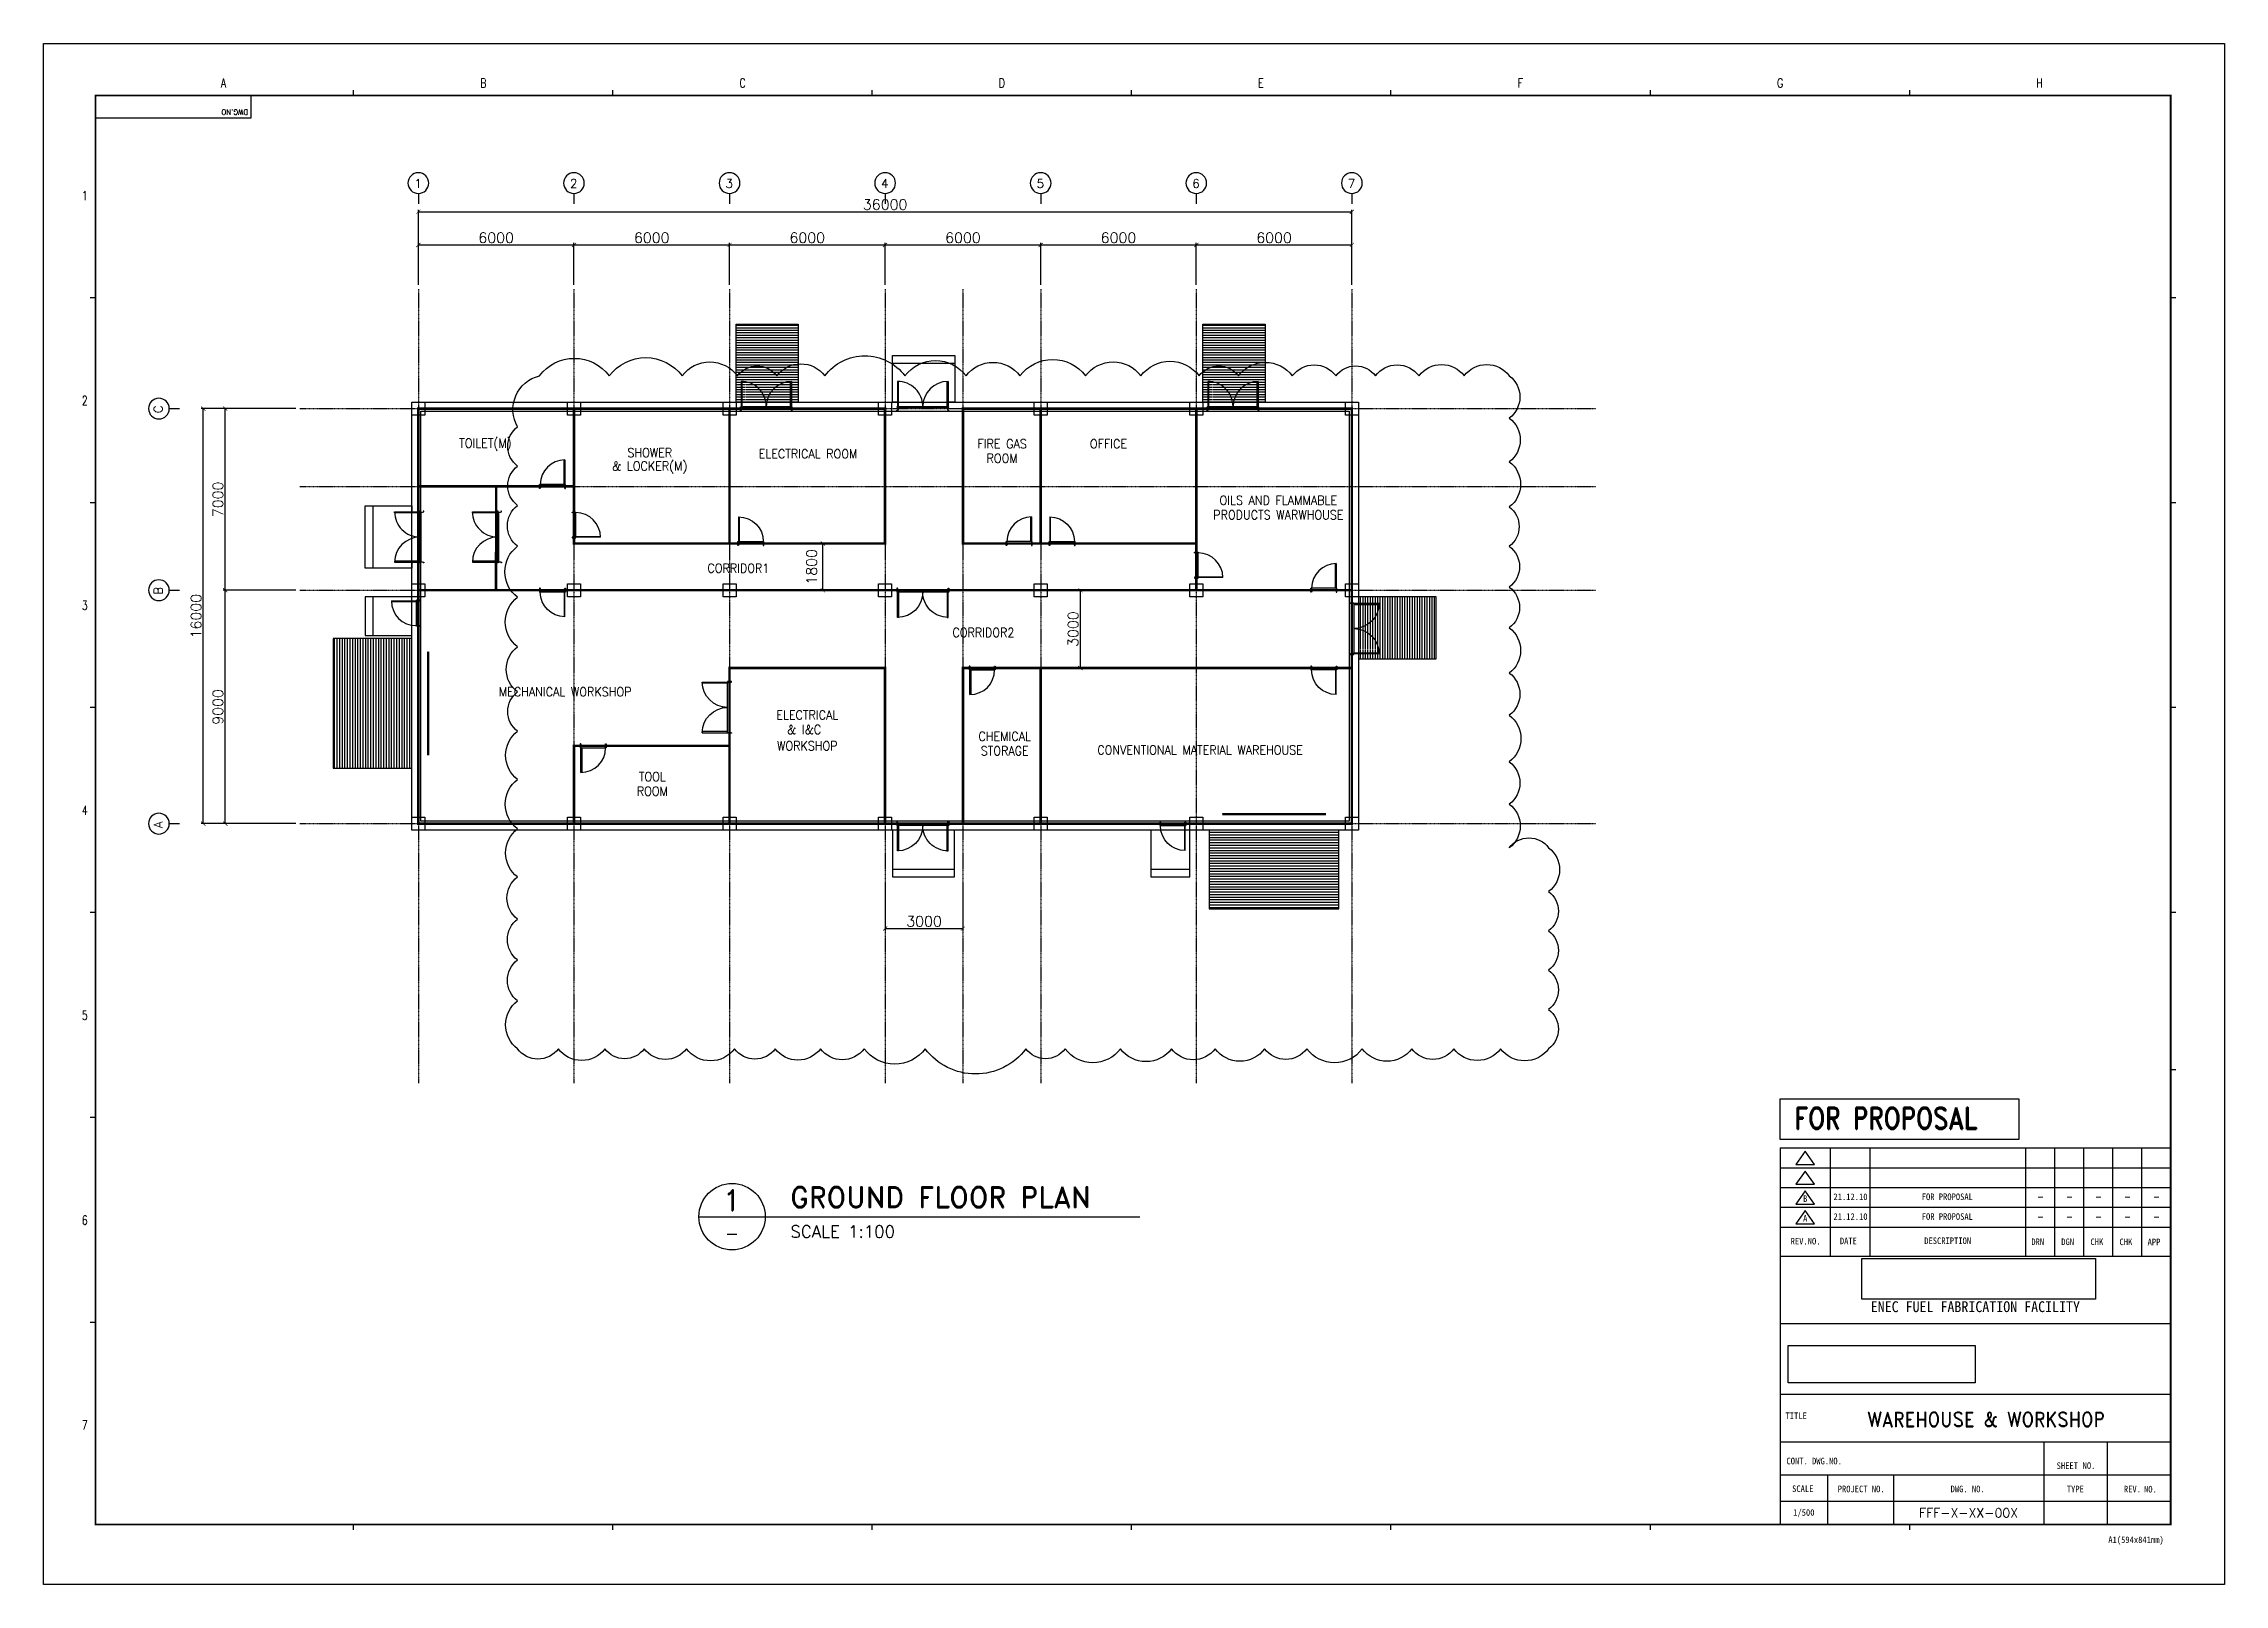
# Model space of a CAD drawing. Header units: millimetres. Extents: x -232466 to 399172, y -86855 to 307772.
# Drawn here: x -987 to 83113, y 107851 to 167251 of the extents above; entities that cross this region are included whole.
import ezdxf
from ezdxf.enums import TextEntityAlignment as Align

# ---------------------------------------------------------------- set-up
doc = ezdxf.new("R2010")
doc.units = ezdxf.units.MM
doc.header["$XCLIPFRAME"] = 2
for name, pattern in [('AXES', [50.8, 31.75, -6.35, 6.35, -6.35]), ('CENTER', [2, 1.25, -0.25, 0.25, -0.25]), ('HID', [2.3, 1.5, -0.8])]:
    doc.linetypes.add(name, pattern=pattern)
doc.layers.add('0 외형선', color=3, linetype='Continuous', lineweight=25)
doc.layers.add('TEXT', color=7, linetype='Continuous', lineweight=15)
for name, color, linetype in [('4ELE', 4, 'Continuous'), ('8FIN', 8, 'Continuous'), ('Center Line', 1, 'CENTER'), ('COL', 2, 'Continuous'), ('dim', 7, 'Continuous'), ('DOOR', 4, 'Continuous'), ('G', 3, 'Continuous'), ('hat', 8, 'Continuous'), ('stair', 4, 'Continuous'), ('SYM', 7, 'Continuous'), ('TEXT1', 7, 'Continuous'), ('TITLEBOX', 7, 'Continuous'), ('TXT', 2, 'Continuous')]:
    doc.layers.add(name, color=color, linetype=linetype)
doc.styles.add('RD20', font='ROMAND.SHX', dxfattribs={"width": 0.8, "height": 2})
doc.styles.add('RD6', font='ROMAND.shx', dxfattribs={"width": 0.83, "height": 6})
doc.styles.add('ROMAND', font='romand')
doc.styles.add('RomanS', font='romans.shx')
doc.styles.add('TBOX', font='romans.shx')
doc.styles.add('돋움체', font='')
doc.styles.get('돋움체').set_extended_font_data('DotumChe')
doc.dimstyles.new('HYUNDAI', dxfattribs={"dimscale": 120, "dimtxt": 3, "dimasz": 3, "dimexe": 1, "dimexo": 2, "dimgap": 1, "dimtad": 1, "dimdec": 0, "dimdsep": 46, "dimtxsty": 'RomanS', "dimcen": 0, "dimclrd": 256, "dimclre": 256, "dimclrt": 3, "dimadec": 0, "dimazin": 0, "dimtfac": 1, "dimtdec": 0, "dimtix": 1, "dimtmove": 2, "dimatfit": 3, "dimfxl": 1, "dimtvp": 1, "dimtolj": 1, "dimarcsym": 0})
picture_1 = doc.add_image_def('image1', size_in_pixel=(850, 283))
picture_2 = doc.add_image_def('image2.jpg', size_in_pixel=(500, 87))

msp = doc.modelspace()

# ---------------------------------------------------------------- texts
at = {"layer": 'G', "color": 3, "style": 'RomanS', "width": 0.9}
for s, p in [('TOILET(M)', (16051.3, 151823.8)), ('SHOWER', (22390.3, 151481)), ('ELECTRICAL ROOM', (28492.5, 151438.7)), ('FIRE GAS', (35978.2, 151823.8)), ('ROOM', (35978.2, 151264.6)), ('OFFICE', (40079.2, 151823.8)), ('& LOCKER(M)', (22390.3, 150939.7)), ('OILS AND FLAMMABLE', (46630.4, 149645.3)), ('PRODUCTS WARWHOUSE', (46630.4, 149086.1)), ('CORRIDOR1', (25806.6, 147026.8)), ('CORRIDOR2', (35256, 144548.9)), ('MECHANICAL WORKSHOP', (19125.4, 142263.3)), ('ELECTRICAL', (28465.2, 141368.7)), ('& I&C', (28343.5, 140809.4)), ('CHEMICAL', (36077.6, 140546.1)), ('WORKSHOP', (28465.2, 140179.8)), ('STORAGE', (36077.6, 139986.8)), ('CONVENTIONAL MATERIAL WAREHOUSE', (43610.5, 140015.4)), ('TOOL', (22489.9, 138988.9)), ('ROOM', (22489.9, 138429.6))]:
    msp.add_text(s, height=350, dxfattribs=at).set_placement(p, align=Align.MIDDLE)
at = {"layer": 'SYM', "style": 'ROMAND'}
msp.add_text('1', height=336.4, dxfattribs=at).set_placement((13309.6, 161690))
for s, p in [('C', (3603, 153003.9)), ('B', (3603, 146003.9)), ('A', (3603, 137003.9))]:
    msp.add_text(s, height=336.4, rotation=90, dxfattribs=at).set_placement(p)
at = {"layer": 'TEXT', "color": 7, "style": '돋움체'}
for s, height, p in [('B', 254.4, (66949, 122724.7)), ('21.12.10', 254.4, (68694.2, 122794.1)), ('FOR PROPOSAL', 254.396, (72428.6, 122794.1)), ('A', 254.4, (66949, 121961.6)), ('21.12.10', 254.4, (68694.2, 122030.9)), ('FOR PROPOSAL', 254.396, (72428.6, 122030.9))]:
    msp.add_text(s, height=height, dxfattribs=at).set_placement(p, align=Align.MIDDLE_CENTER)
msp.add_text('1/500', height=254.4, dxfattribs=at).set_placement((66894.8, 110602.5), align=Align.MIDDLE)
at = {"layer": 'TEXT1', "color": 3, "style": 'ROMAND'}
msp.add_text('1', height=800, dxfattribs=at).set_placement((25563.1, 122666.4), align=Align.MIDDLE_CENTER)
for s, height, p in [('GROUND FLOOR PLAN', 800, (27803.1, 122376.3)), ('SCALE 1:100', 468, (27814.4, 121220.6))]:
    msp.add_text(s, height=height, dxfattribs=at).set_placement(p)
at = {"layer": 'TEXT1', "style": 'RomanS'}
msp.add_text('-', height=480, dxfattribs=at).set_placement((25563.1, 121386.4), align=Align.MIDDLE_CENTER)
at = {"layer": 'TITLEBOX', "color": 4, "linetype": 'Continuous', "style": 'TBOX', "width": 0.75}
for s, p in [('A', (5850.2, 165557.7)), ('B', (15850.2, 165557.7)), ('C', (25850.2, 165557.7)), ('D', (35850.2, 165557.7)), ('E', (45850.2, 165557.7)), ('F', (55863.9, 165557.7)), ('G', (65863.9, 165557.7)), ('H', (75863.9, 165557.7)), ('1', (487.3, 161217.9)), ('2', (487.3, 153317.9)), ('3', (487.3, 145417.9)), ('4', (487.3, 137517.9)), ('5', (487.3, 129617.9)), ('6', (487.3, 121717.9)), ('7', (487.3, 113817.9))]:
    msp.add_text(s, height=350, dxfattribs=at).set_placement(p)
at = {"layer": 'TITLEBOX', "style": 'ROMAND'}
msp.add_text('DWG.NO', height=200, rotation=180, dxfattribs=at).set_placement((6897.7, 164711))
at = {"layer": 'TITLEBOX', "style": '돋움체'}
for s, height, p in [('REV.NO.', 254.4, (66387.1, 120954.4)), ('REV.NO.', 254.4, (66387.1, 120954.4)), ('DATE', 254.4, (68285.4, 120964.5)), ('DATE', 254.4, (68285.4, 120964.5)), ('DESCRIPTION', 254.396, (71537.9, 120971.3)), ('DESCRIPTION', 254.396, (71537.9, 120971.3)), ('DRN', 254.4, (75668.2, 120931.4)), ('DRN', 254.4, (75668.2, 120931.4)), ('DGN', 254.4, (76822.1, 120931.4)), ('DGN', 254.4, (76822.1, 120931.4)), ('CHK', 254.4, (77948.6, 120931.4)), ('CHK', 254.4, (77948.6, 120931.4)), ('CHK', 254.4, (79069, 120928.6)), ('CHK', 254.4, (79069, 120928.6)), ('APP', 254.4, (80152.6, 120923.4)), ('APP', 254.4, (80152.6, 120923.4)), ('TITLE', 254.4, (66190, 114224.5)), ('TITLE', 254.4, (66190, 114224.5)), ('CONT. DWG.NO.', 254.396, (66224.7, 112479.8)), ('CONT. DWG.NO.', 254.396, (66224.7, 112479.8)), ('SHEET', 254.4, (76643.6, 112300.3)), ('SHEET', 254.4, (76643.6, 112300.3)), ('NO.', 254.4, (77646, 112304.1)), ('NO.', 254.4, (77646, 112304.1)), ('SCALE', 254.4, (66442.1, 111410.7)), ('SCALE', 254.4, (66442.1, 111410.7)), ('PROJECT NO.', 254.396, (68201.3, 111403.2)), ('PROJECT NO.', 254.396, (68201.3, 111403.2)), ('DWG. NO.', 254.4, (72555.1, 111403.2)), ('DWG. NO.', 254.4, (72555.1, 111403.2)), ('TYPE', 254.4, (77036.7, 111400.6)), ('TYPE', 254.4, (77036.7, 111400.6)), ('REV.', 254.4, (79238.2, 111397.9)), ('REV.', 254.4, (79238.2, 111397.9)), ('NO.', 254.4, (80014.6, 111393.2)), ('NO.', 254.4, (80014.6, 111393.2))]:
    msp.add_text(s, height=height, dxfattribs=at).set_placement(p)
at = {"layer": 'TITLEBOX', "color": 3, "style": '돋움체'}
msp.add_text('ENEC FUEL FABRICATION FACILITY', height=416.189, dxfattribs=at).set_placement((73509.1, 118556.5), align=Align.MIDDLE)
at = {"layer": 'TITLEBOX', "color": 0, "style": '돋움체'}
msp.add_text('A1(594x841mm)', height=254.396, dxfattribs=at).set_placement((78636.9, 109444.2))
at = {"layer": 'TXT', "color": 30, "linetype": 'Continuous', "style": 'RD6', "width": 0.83}
msp.add_text('FOR PROPOSAL', height=835.501, dxfattribs=at).set_placement((66529.6, 125406.7))
at = {"layer": 'TXT', "color": 7, "style": 'RD20', "width": 0.83}
for p in [(76022.1, 122654.7), (77140.6, 122654.7), (78259, 122654.7), (79377.5, 122654.7), (80495.9, 122654.7), (76022.1, 121891.5), (77140.6, 121891.5), (78259, 121891.5), (79377.5, 121891.5), (80495.9, 121891.5)]:
    msp.add_text('-', height=282.8, dxfattribs=at).set_placement(p, align=Align.CENTER)
at = {"layer": 'TXT', "color": 7, "style": 'ROMAND', "width": 0.9}
msp.add_text('WAREHOUSE & WORKSHOP', height=565.517, dxfattribs=at).set_placement((73918.7, 114213.2), align=Align.MIDDLE)
at = {"layer": 'TXT', "color": 7, "style": 'RD20'}
msp.add_text('FFF-X-XX-00X', height=353.448, dxfattribs=at).set_placement((73247.8, 110432.1), align=Align.CENTER)

# ---------------------------------------------------------------- blocks, each defined once
blk = doc.blocks.new('_ArchTick')
at = {"color": 0, "linetype": 'ByBlock', "const_width": 0.15}
blk.add_lwpolyline([(-0.5, -0.5), (0.5, 0.5)], dxfattribs=at)
blk = doc.blocks.new('*D50')
at = {"layer": 'Defpoints', "color": 0}
for p in [(5172, 153180), (8762, 153180), (8897, 137180)]:
    blk.add_point(p, dxfattribs=at)
at = {"layer": 'dim', "lineweight": -2}
for p, q in [((8602, 153180), (5092, 153180)), ((5172, 137180), (5172, 153180)), ((8737, 137180), (5092, 137180))]:
    blk.add_line(p, q, dxfattribs=at)
at = {"layer": 'dim', "lineweight": -2, "xscale": 160, "yscale": 160, "zscale": 160}
for p, rotation in [((5172, 153180), 90), ((5172, 137180), 270)]:
    blk.add_blockref('_ArchTick', p, dxfattribs=dict(at, rotation=rotation))
at = {"layer": 'dim', "color": 0, "insert": (4892, 145180), "char_height": 400, "attachment_point": 5, "rotation": 90, "style": 'RomanS', "bg_fill": 3, "box_fill_scale": 1.1, "bg_fill_color": 257, "bg_fill_transparency": 0}
blk.add_mtext('\\A1;16000', dxfattribs=at)
blk = doc.blocks.new('*D51')
at = {"layer": 'Defpoints', "color": 0}
for p in [(6017, 153180), (8897, 153180), (8897, 146180)]:
    blk.add_point(p, dxfattribs=at)
at = {"layer": 'dim', "lineweight": -2}
for p, q in [((8737, 153180), (5937, 153180)), ((6017, 146180), (6017, 153180)), ((8737, 146180), (5937, 146180))]:
    blk.add_line(p, q, dxfattribs=at)
at = {"layer": 'dim', "lineweight": -2, "xscale": 160, "yscale": 160, "zscale": 160}
for p, rotation in [((6017, 153180), 90), ((6017, 146180), 270)]:
    blk.add_blockref('_ArchTick', p, dxfattribs=dict(at, rotation=rotation))
at = {"layer": 'dim', "color": 0, "insert": (5737, 149680), "char_height": 400, "attachment_point": 5, "rotation": 90, "style": 'RomanS', "bg_fill": 3, "box_fill_scale": 1.1, "bg_fill_color": 257, "bg_fill_transparency": 0}
blk.add_mtext('\\A1;7000', dxfattribs=at)
blk = doc.blocks.new('*D52')
at = {"layer": 'Defpoints', "color": 0}
for p in [(19465, 159488), (13465, 157789), (19465, 157789)]:
    blk.add_point(p, dxfattribs=at)
at = {"layer": 'dim', "lineweight": -2}
for p, q in [((13465, 157949), (13465, 159568)), ((13465, 159488), (19465, 159488)), ((19465, 157949), (19465, 159568))]:
    blk.add_line(p, q, dxfattribs=at)
at = {"layer": 'dim', "lineweight": -2, "xscale": 160, "yscale": 160, "zscale": 160, "rotation": 180}
blk.add_blockref('_ArchTick', (13465, 159488), dxfattribs=at)
at = {"layer": 'dim', "lineweight": -2, "xscale": 160, "yscale": 160, "zscale": 160}
blk.add_blockref('_ArchTick', (19465, 159488), dxfattribs=at)
at = {"layer": 'dim', "color": 0, "insert": (16465, 159768), "char_height": 400, "attachment_point": 5, "style": 'RomanS', "bg_fill": 3, "box_fill_scale": 1.1, "bg_fill_color": 257, "bg_fill_transparency": 0}
blk.add_mtext('\\A1;6000', dxfattribs=at)
blk = doc.blocks.new('주열')
at = {"layer": 'SYM'}
blk.add_line((0, 600), (0, 0), dxfattribs=at)
blk.add_circle((0, 1200), 600, dxfattribs=at)
blk = doc.blocks.new('*D53')
at = {"layer": 'Defpoints', "color": 0}
for p in [(49465, 160767), (13465, 157789), (49465, 157789)]:
    blk.add_point(p, dxfattribs=at)
at = {"layer": 'dim', "lineweight": -2}
for p, q in [((13465, 157949), (13465, 160847)), ((13465, 160767), (49465, 160767)), ((49465, 157949), (49465, 160847))]:
    blk.add_line(p, q, dxfattribs=at)
at = {"layer": 'dim', "lineweight": -2, "xscale": 160, "yscale": 160, "zscale": 160, "rotation": 180}
blk.add_blockref('_ArchTick', (13465, 160767), dxfattribs=at)
at = {"layer": 'dim', "lineweight": -2, "xscale": 160, "yscale": 160, "zscale": 160}
blk.add_blockref('_ArchTick', (49465, 160767), dxfattribs=at)
at = {"layer": 'dim', "color": 0, "insert": (31465, 161047), "char_height": 400, "attachment_point": 5, "style": 'RomanS', "bg_fill": 3, "box_fill_scale": 1.1, "bg_fill_color": 257, "bg_fill_transparency": 0}
blk.add_mtext('\\A1;36000', dxfattribs=at)
blk = doc.blocks.new('*D54')
at = {"layer": 'Defpoints', "color": 0}
for p in [(25465, 159488), (19465, 157789), (25465, 157789)]:
    blk.add_point(p, dxfattribs=at)
at = {"layer": 'dim', "lineweight": -2}
for p, q in [((19465, 157949), (19465, 159568)), ((19465, 159488), (25465, 159488)), ((25465, 157949), (25465, 159568))]:
    blk.add_line(p, q, dxfattribs=at)
at = {"layer": 'dim', "lineweight": -2, "xscale": 160, "yscale": 160, "zscale": 160, "rotation": 180}
blk.add_blockref('_ArchTick', (19465, 159488), dxfattribs=at)
at = {"layer": 'dim', "lineweight": -2, "xscale": 160, "yscale": 160, "zscale": 160}
blk.add_blockref('_ArchTick', (25465, 159488), dxfattribs=at)
at = {"layer": 'dim', "color": 0, "insert": (22465, 159768), "char_height": 400, "attachment_point": 5, "style": 'RomanS', "bg_fill": 3, "box_fill_scale": 1.1, "bg_fill_color": 257, "bg_fill_transparency": 0}
blk.add_mtext('\\A1;6000', dxfattribs=at)
blk = doc.blocks.new('*D55')
at = {"layer": 'Defpoints', "color": 0}
for p in [(31465, 159488), (25465, 157789), (31465, 157789)]:
    blk.add_point(p, dxfattribs=at)
at = {"layer": 'dim', "lineweight": -2}
for p, q in [((25465, 157949), (25465, 159568)), ((25465, 159488), (31465, 159488)), ((31465, 157949), (31465, 159568))]:
    blk.add_line(p, q, dxfattribs=at)
at = {"layer": 'dim', "lineweight": -2, "xscale": 160, "yscale": 160, "zscale": 160, "rotation": 180}
blk.add_blockref('_ArchTick', (25465, 159488), dxfattribs=at)
at = {"layer": 'dim', "lineweight": -2, "xscale": 160, "yscale": 160, "zscale": 160}
blk.add_blockref('_ArchTick', (31465, 159488), dxfattribs=at)
at = {"layer": 'dim', "color": 0, "insert": (28465, 159768), "char_height": 400, "attachment_point": 5, "style": 'RomanS', "bg_fill": 3, "box_fill_scale": 1.1, "bg_fill_color": 257, "bg_fill_transparency": 0}
blk.add_mtext('\\A1;6000', dxfattribs=at)
blk = doc.blocks.new('*D56')
at = {"layer": 'Defpoints', "color": 0}
for p in [(37465, 159488), (31465, 157789), (37465, 157789)]:
    blk.add_point(p, dxfattribs=at)
at = {"layer": 'dim', "lineweight": -2}
for p, q in [((31465, 157949), (31465, 159568)), ((31465, 159488), (37465, 159488)), ((37465, 157949), (37465, 159568))]:
    blk.add_line(p, q, dxfattribs=at)
at = {"layer": 'dim', "lineweight": -2, "xscale": 160, "yscale": 160, "zscale": 160, "rotation": 180}
blk.add_blockref('_ArchTick', (31465, 159488), dxfattribs=at)
at = {"layer": 'dim', "lineweight": -2, "xscale": 160, "yscale": 160, "zscale": 160}
blk.add_blockref('_ArchTick', (37465, 159488), dxfattribs=at)
at = {"layer": 'dim', "color": 0, "insert": (34465, 159768), "char_height": 400, "attachment_point": 5, "style": 'RomanS', "bg_fill": 3, "box_fill_scale": 1.1, "bg_fill_color": 257, "bg_fill_transparency": 0}
blk.add_mtext('\\A1;6000', dxfattribs=at)
blk = doc.blocks.new('*D57')
at = {"layer": 'Defpoints', "color": 0}
for p in [(43465, 159488), (37465, 157789), (43465, 157789)]:
    blk.add_point(p, dxfattribs=at)
at = {"layer": 'dim', "lineweight": -2}
for p, q in [((37465, 157949), (37465, 159568)), ((37465, 159488), (43465, 159488)), ((43465, 157949), (43465, 159568))]:
    blk.add_line(p, q, dxfattribs=at)
at = {"layer": 'dim', "lineweight": -2, "xscale": 160, "yscale": 160, "zscale": 160, "rotation": 180}
blk.add_blockref('_ArchTick', (37465, 159488), dxfattribs=at)
at = {"layer": 'dim', "lineweight": -2, "xscale": 160, "yscale": 160, "zscale": 160}
blk.add_blockref('_ArchTick', (43465, 159488), dxfattribs=at)
at = {"layer": 'dim', "color": 0, "insert": (40465, 159768), "char_height": 400, "attachment_point": 5, "style": 'RomanS', "bg_fill": 3, "box_fill_scale": 1.1, "bg_fill_color": 257, "bg_fill_transparency": 0}
blk.add_mtext('\\A1;6000', dxfattribs=at)
blk = doc.blocks.new('*D58')
at = {"layer": 'Defpoints', "color": 0}
for p in [(49465, 159488), (43465, 157789), (49465, 157789)]:
    blk.add_point(p, dxfattribs=at)
at = {"layer": 'dim', "lineweight": -2}
for p, q in [((43465, 157949), (43465, 159568)), ((43465, 159488), (49465, 159488)), ((49465, 157949), (49465, 159568))]:
    blk.add_line(p, q, dxfattribs=at)
at = {"layer": 'dim', "lineweight": -2, "xscale": 160, "yscale": 160, "zscale": 160, "rotation": 180}
blk.add_blockref('_ArchTick', (43465, 159488), dxfattribs=at)
at = {"layer": 'dim', "lineweight": -2, "xscale": 160, "yscale": 160, "zscale": 160}
blk.add_blockref('_ArchTick', (49465, 159488), dxfattribs=at)
at = {"layer": 'dim', "color": 0, "insert": (46465, 159768), "char_height": 400, "attachment_point": 5, "style": 'RomanS', "bg_fill": 3, "box_fill_scale": 1.1, "bg_fill_color": 257, "bg_fill_transparency": 0}
blk.add_mtext('\\A1;6000', dxfattribs=at)
blk = doc.blocks.new('*D59')
at = {"layer": 'Defpoints', "color": 0}
for p in [(6017, 146180), (8897, 146180), (8897, 137180)]:
    blk.add_point(p, dxfattribs=at)
at = {"layer": 'dim', "lineweight": -2}
for p, q in [((8737, 146180), (5937, 146180)), ((6017, 137180), (6017, 146180)), ((8737, 137180), (5937, 137180))]:
    blk.add_line(p, q, dxfattribs=at)
at = {"layer": 'dim', "lineweight": -2, "xscale": 160, "yscale": 160, "zscale": 160}
for p, rotation in [((6017, 146180), 90), ((6017, 137180), 270)]:
    blk.add_blockref('_ArchTick', p, dxfattribs=dict(at, rotation=rotation))
at = {"layer": 'dim', "color": 0, "insert": (5737, 141680), "char_height": 400, "attachment_point": 5, "rotation": 90, "style": 'RomanS', "bg_fill": 3, "box_fill_scale": 1.1, "bg_fill_color": 257, "bg_fill_transparency": 0}
blk.add_mtext('\\A1;9000', dxfattribs=at)
blk = doc.blocks.new('*D74')
at = {"layer": 'Defpoints', "color": 0}
for p in [(31465, 134832), (34465, 134832), (34465, 133134)]:
    blk.add_point(p, dxfattribs=at)
at = {"layer": 'dim', "lineweight": -2}
for p, q in [((31465, 134672), (31465, 133054)), ((34465, 134672), (34465, 133054)), ((31465, 133134), (34465, 133134))]:
    blk.add_line(p, q, dxfattribs=at)
at = {"layer": 'dim', "lineweight": -2, "xscale": 160, "yscale": 160, "zscale": 160, "rotation": 180}
blk.add_blockref('_ArchTick', (31465, 133134), dxfattribs=at)
at = {"layer": 'dim', "lineweight": -2, "xscale": 160, "yscale": 160, "zscale": 160}
blk.add_blockref('_ArchTick', (34465, 133134), dxfattribs=at)
at = {"layer": 'dim', "color": 0, "insert": (32965, 133414), "char_height": 400, "attachment_point": 5, "style": 'RomanS', "bg_fill": 3, "box_fill_scale": 1.1, "bg_fill_color": 257, "bg_fill_transparency": 0}
blk.add_mtext('\\A1;3000', dxfattribs=at)
blk = doc.blocks.new('*D75')
at = {"layer": 'Defpoints', "color": 0}
for p in [(37877, 146180), (38994, 146180), (37877, 143180)]:
    blk.add_point(p, dxfattribs=at)
at = {"layer": 'dim', "lineweight": -2}
for p, q in [((38037, 146180), (39074, 146180)), ((38994, 143180), (38994, 146180)), ((38037, 143180), (39074, 143180))]:
    blk.add_line(p, q, dxfattribs=at)
at = {"layer": 'dim', "lineweight": -2, "xscale": 160, "yscale": 160, "zscale": 160}
for p, rotation in [((38994, 146180), 90), ((38994, 143180), 270)]:
    blk.add_blockref('_ArchTick', p, dxfattribs=dict(at, rotation=rotation))
at = {"layer": 'dim', "color": 0, "insert": (38714, 144680), "char_height": 400, "attachment_point": 5, "rotation": 90, "style": 'RomanS', "bg_fill": 3, "box_fill_scale": 1.1, "bg_fill_color": 257, "bg_fill_transparency": 0}
blk.add_mtext('\\A1;3000', dxfattribs=at)
blk = doc.blocks.new('D2000')
at = {"color": 8}
for p, q in [((-45, -45), (-45, -1955)), ((0, -1935), (0, -65))]:
    blk.add_line(p, q, dxfattribs=at)
for points in [[(-25, 0), (0, 0), (0, -25), (-45, -25), (-45, -45), (-105, -45), (-150, -25), (-150, 0), (-130, 0)], [(975, -25), (0, -25), (0, -65), (975, -65), (975, -25)], [(-25, -2000), (0, -2000), (0, -1975), (-45, -1975), (-45, -1955), (-105, -1955), (-150, -1975), (-150, -2000), (-130, -2000)], [(975, -1975), (0, -1975), (0, -1935), (975, -1935), (975, -1975)]]:
    blk.add_lwpolyline(points)
at = {"ltscale": 0.2}
for centre, start, end in [((0, -25), 270, 0), ((0, -1975), 0, 90)]:
    blk.add_arc(centre, 975, start, end, dxfattribs=at)
blk = doc.blocks.new('SD1')
at = {"color": 8}
for p, q in [((-55, 200), (-975, 200)), ((-955, 155), (-45, 155))]:
    blk.add_line(p, q, dxfattribs=at)
for points in [[(-25, 1150), (-25, 200), (-55, 200), (-55, 1150)], [(-1000, 180), (-1000, 200), (-975, 200), (-975, 155), (-955, 155), (-955, 95), (-975, 50), (-1000, 50), (-1000, 70)], [(0, 180), (0, 200), (-25, 200), (-25, 155), (-45, 155), (-45, 95), (-25, 50), (0, 50), (0, 70)]]:
    blk.add_lwpolyline(points)
blk.add_arc((-25, 200), 950, 90, 180)
blk = doc.blocks.new('*D126')
at = {"layer": 'dim', "lineweight": -2}
for p, q in [((28609, 147980), (29139, 147980)), ((29059, 146180), (29059, 147980)), ((28609, 146180), (29139, 146180))]:
    blk.add_line(p, q, dxfattribs=at)
at = {"layer": 'dim', "lineweight": -2, "xscale": 160, "yscale": 160, "zscale": 160}
for p, rotation in [((29059, 147980), 90), ((29059, 146180), 270)]:
    blk.add_blockref('_ArchTick', p, dxfattribs=dict(at, rotation=rotation))
at = {"layer": 'dim', "color": 0, "insert": (28632, 147080), "char_height": 400, "attachment_point": 5, "rotation": 90, "style": 'RomanS', "bg_fill": 3, "box_fill_scale": 1.1, "bg_fill_color": 257, "bg_fill_transparency": 0}
blk.add_mtext('\\A1;1800', dxfattribs=at)
at = {"layer": 'Defpoints', "color": 0}
for p in [(28449, 147980), (29059, 147980), (28449, 146180)]:
    blk.add_point(p, dxfattribs=at)

# ---------------------------------------------------------------- hatches: boundary and pattern name
at = {"layer": '8FIN'}
h = msp.add_hatch(dxfattribs=at)
h.set_pattern_fill('ANSI31', color=256, scale=30, angle=45)
h.set_pattern_definition([(360, (2343.85, 185825.96), (4e-14, 95.25), [])])
h.paths.add_polyline_path([(28115.2, 156429.8), (28115.2, 153429.8), (27815.2, 153429.8), (26903.9, 153429.8, 0.3546044), (26095.2, 154134.3), (26095.2, 154134.8), (26065.2, 154134.8), (26065.2, 153429.8), (25715.2, 153429.8), (25715.2, 156429.8)])
h.paths.add_polyline_path([(26903.9, 153429.8), (26095.2, 153429.8), (26095.2, 154134.3, -0.3546044)])
h.paths.add_polyline_path([(26960.1, 154629.5), (26960.1, 155364.1), (27230.1, 155364.1), (27230.1, 154629.5)], flags=24)
h = msp.add_hatch(dxfattribs=at)
h.set_pattern_fill('ANSI31', color=256, scale=30, angle=45)
h.set_pattern_definition([(360, (20343.85, 185825.96), (4e-14, 95.25), [])])
h.paths.add_polyline_path([(46115.2, 156429.8), (46115.2, 153429.8), (45815.2, 153429.8), (44903.9, 153429.8, 0.3546044), (44095.2, 154134.3), (44095.2, 154134.8), (44065.2, 154134.8), (44065.2, 153429.8), (43715.2, 153429.8), (43715.2, 156429.8)])
h.paths.add_polyline_path([(44903.9, 153429.8), (44095.2, 153429.8), (44095.2, 154134.3, -0.3546044)])
h.paths.add_polyline_path([(44960.1, 154629.5), (44960.1, 155364.1), (45230.1, 155364.1), (45230.1, 154629.5)], flags=24)
h = msp.add_hatch(dxfattribs=at)
h.set_pattern_fill('ANSI31', color=256, scale=30, angle=45)
h.set_pattern_definition([(90, (17318.97, 120158.48), (-95.25, 4e-14), [])])
h.paths.add_polyline_path([(52715.2, 145929.8), (49715.2, 145929.8), (49715.2, 145629.8), (49715.2, 144718.5, -0.3546044), (50419.6, 143909.8), (50420.2, 143909.8), (50420.2, 143879.8), (49715.2, 143879.8), (49715.2, 143529.8), (52715.2, 143529.8)])
h.paths.add_polyline_path([(49715.2, 144718.5), (49715.2, 143909.8), (50419.6, 143909.8, 0.3546044)])
h.paths.add_polyline_path([(50914.9, 144774.8), (51649.4, 144774.8), (51649.4, 145044.8), (50914.9, 145044.8)], flags=24)
at = {"layer": 'hat'}
h = msp.add_hatch(dxfattribs=at)
h.set_pattern_fill('_USER', color=256, scale=100, angle=270, style=0, pattern_type=0)
h.set_pattern_definition([(270, (-33765.11, 180028.13), (100, -2e-14), [])])
h.paths.add_polyline_path([(10175.2, 139318.7), (13215.2, 139318.7), (13215.2, 144318.7), (10175.2, 144318.7)])
h = msp.add_hatch(dxfattribs=at)
h.set_pattern_fill('_USER', color=256, scale=100, style=0, pattern_type=0)
h.set_pattern_definition([(0, (8255.75, 89949.51), (0, 100), [])])
h.paths.add_polyline_path([(48965.2, 133889.8), (48965.2, 136929.8), (43965.2, 136929.8), (43965.2, 133889.8)])

# ---------------------------------------------------------------- linework, layer by layer
msp.add_line((81039.2, 111060.4), (81039.2, 110144.6))
msp.add_lwpolyline([(24283.1, 122026.4), (41283.1, 122026.4)])
msp.add_circle((25563.1, 122026.4), 1280)
at = {"layer": '0 외형선', "linetype": 'Continuous'}
msp.add_lwpolyline([(13215.2, 153429.8), (49715.2, 153429.8), (49715.2, 136929.8), (13215.2, 136929.8)], close=True, dxfattribs=at)
at = {"layer": '0 외형선', "linetype": 'Continuous', "const_width": 100}
for points in [[(13465.2, 153179.8), (19465.2, 153179.8), (19465.2, 150179.8), (13465.2, 150179.8)], [(19465.2, 153179.8), (25465.2, 153179.8), (25465.2, 147979.8), (19465.2, 147979.8)], [(25465.2, 153179.8), (31465.2, 153179.8), (31465.2, 147979.8), (25465.2, 147979.8)], [(34465.2, 153179.8), (37465.2, 153179.8), (37465.2, 147979.8), (34465.2, 147979.8)], [(37465.2, 153179.8), (43465.2, 153179.8), (43465.2, 147979.8), (37465.2, 147979.8)], [(43465.2, 153179.8), (49465.2, 153179.8), (49465.2, 146179.8), (43465.2, 146179.8)], [(13466.8, 150179.8), (16465.2, 150179.8), (16463.5, 146179.8), (13463.5, 146179.8)], [(25465.2, 143179.8), (31465.2, 143179.8), (31465.2, 137179.8), (25465.2, 137179.8)], [(34465.2, 143179.8), (37465.2, 143179.8), (37465.2, 137179.8), (34465.2, 137179.8)], [(37465.2, 143179.8), (49465.2, 143179.8), (49465.2, 137179.8), (37465.2, 137179.8)], [(19465.2, 140179.8), (25462.9, 140179.8), (25465.2, 137179.8), (19465.2, 137179.8)]]:
    msp.add_lwpolyline(points, close=True, dxfattribs=at)
at = {"layer": '4ELE'}
for p, q in [((31749.6, 154929.8), (34149.6, 154929.8)), ((11718.1, 147029), (11718.1, 149429)), ((11715.2, 145929.8), (11715.2, 144429.8)), ((31747.2, 135429.8), (34147.2, 135429.8)), ((41715.2, 135429.8), (43215.2, 135429.8))]:
    msp.add_line(p, q, dxfattribs=at)
for points in [[(31974.6, 153429.8), (31749.6, 153429.8), (31749.6, 155229.8), (34149.6, 155229.8), (34149.6, 153429.8), (33924.6, 153429.8)], [(13218.1, 147254), (13218.1, 147029), (11418.1, 147029), (11418.1, 149429), (13218.1, 149429), (13218.1, 149204)], [(13215.2, 145929.8), (11415.2, 145929.8), (11415.2, 144429.8), (13215.2, 144429.8)], [(41715.2, 136929.8), (41715.2, 135129.8), (43215.2, 135129.8), (43215.2, 136929.8)]]:
    msp.add_lwpolyline(points, dxfattribs=at)
at = {"layer": 'Center Line', "linetype": 'AXES'}
for p, q in [((13465.2, 157789.4), (13465.2, 127179.8)), ((8896.6, 153179.8), (58882.2, 153179.8))]:
    msp.add_line(p, q, dxfattribs=at)
at = {"layer": 'COL'}
for points in [[(13215.2, 152929.8), (13215.2, 153429.8), (13715.2, 153429.8), (13715.2, 152929.8)], [(19215.2, 152929.8), (19215.2, 153429.8), (19715.2, 153429.8), (19715.2, 152929.8)], [(25215.2, 152929.8), (25215.2, 153429.8), (25715.2, 153429.8), (25715.2, 152929.8)], [(31215.2, 152929.8), (31215.2, 153429.8), (31715.2, 153429.8), (31715.2, 152929.8)], [(37215.2, 152929.8), (37215.2, 153429.8), (37715.2, 153429.8), (37715.2, 152929.8)], [(43215.2, 152929.8), (43215.2, 153429.8), (43715.2, 153429.8), (43715.2, 152929.8)], [(49215.2, 152929.8), (49215.2, 153429.8), (49715.2, 153429.8), (49715.2, 152929.8)], [(13215.2, 145929.8), (13215.2, 146429.8), (13715.2, 146429.8), (13715.2, 145929.8)], [(19215.2, 145929.8), (19215.2, 146429.8), (19715.2, 146429.8), (19715.2, 145929.8)], [(25215.2, 145929.8), (25215.2, 146429.8), (25715.2, 146429.8), (25715.2, 145929.8)], [(31215.2, 145929.8), (31215.2, 146429.8), (31715.2, 146429.8), (31715.2, 145929.8)], [(37215.2, 145929.8), (37215.2, 146429.8), (37715.2, 146429.8), (37715.2, 145929.8)], [(43215.2, 145929.8), (43215.2, 146429.8), (43715.2, 146429.8), (43715.2, 145929.8)], [(49215.2, 145929.8), (49215.2, 146429.8), (49715.2, 146429.8), (49715.2, 145929.8)], [(13215.2, 136929.8), (13215.2, 137429.8), (13715.2, 137429.8), (13715.2, 136929.8)], [(19215.2, 136929.8), (19215.2, 137429.8), (19715.2, 137429.8), (19715.2, 136929.8)], [(25215.2, 136929.8), (25215.2, 137429.8), (25715.2, 137429.8), (25715.2, 136929.8)], [(31215.2, 136929.8), (31215.2, 137429.8), (31715.2, 137429.8), (31715.2, 136929.8)], [(37215.2, 136929.8), (37215.2, 137429.8), (37715.2, 137429.8), (37715.2, 136929.8)], [(43215.2, 136929.8), (43215.2, 137429.8), (43715.2, 137429.8), (43715.2, 136929.8)], [(49215.2, 136929.8), (49215.2, 137429.8), (49715.2, 137429.8), (49715.2, 136929.8)]]:
    msp.add_lwpolyline(points, close=True, dxfattribs=at)
at = {"layer": 'DOOR', "linetype": 'HID'}
for p, q in [((13811.2, 143818.7), (13811.2, 139818.7)), ((13861.1, 143818.7), (13861.1, 139818.7)), ((44465.2, 137575.7), (48465.2, 137575.7)), ((44465.2, 137525.8), (48465.2, 137525.8))]:
    msp.add_line(p, q, dxfattribs=at)
at = {"layer": 'stair'}
for points in [[(25715.2, 153429.8), (25715.2, 153429.8), (25715.2, 156429.8), (28115.2, 156429.8), (28115.2, 153429.8), (25715.2, 153429.8)], [(43715.2, 153429.8), (43715.2, 153429.8), (43715.2, 156429.8), (46115.2, 156429.8), (46115.2, 153429.8), (43715.2, 153429.8)], [(49715.2, 143529.8), (49715.2, 143529.8), (52715.2, 143529.8), (52715.2, 145929.8), (49715.2, 145929.8), (49715.2, 143529.8)], [(13215.2, 144318.7), (10175.2, 144318.7), (10175.2, 139318.7), (13215.2, 139318.7)], [(43965.2, 136929.8), (43965.2, 133889.8), (48965.2, 133889.8), (48965.2, 136929.8)]]:
    msp.add_lwpolyline(points, dxfattribs=at)
at = {"layer": 'TITLEBOX', "color": 4, "linetype": 'Continuous'}
for p, q in [((10963.2, 165251.2), (10963.2, 165451.2)), ((10963.2, 165251.2), (10963.2, 165451.2)), ((20963.2, 165251.2), (20963.2, 165451.2)), ((20963.2, 165251.2), (20963.2, 165451.2)), ((30963.2, 165251.2), (30963.2, 165451.2)), ((30963.2, 165251.2), (30963.2, 165451.2)), ((40963.2, 165251.2), (40963.2, 165451.2)), ((40963.2, 165251.2), (40963.2, 165451.2)), ((50963.2, 165251.2), (50963.2, 165451.2)), ((50963.2, 165251.2), (50963.2, 165451.2)), ((60976.9, 165251.2), (60976.9, 165451.2)), ((60976.9, 165251.2), (60976.9, 165451.2)), ((70976.9, 165251.2), (70976.9, 165451.2)), ((70976.9, 165251.2), (70976.9, 165451.2)), ((1013.2, 157451.2), (813.2, 157451.2)), ((81239.2, 157451.2), (81039.2, 157451.2)), ((1013.2, 149551.2), (813.2, 149551.2)), ((81239.2, 149551.2), (81039.2, 149551.2)), ((1013.2, 141651.2), (813.2, 141651.2)), ((81239.2, 141651.2), (81039.2, 141651.2)), ((1013.2, 133751.2), (813.2, 133751.2)), ((81239.2, 133751.2), (81039.2, 133751.2)), ((81239.2, 127688.4), (81039.2, 127688.4)), ((1013.2, 125851.2), (813.2, 125851.2)), ((1013.2, 117951.2), (813.2, 117951.2)), ((10963.2, 109951), (10963.2, 110151)), ((10963.2, 109951), (10963.2, 110151)), ((20963.2, 109951), (20963.2, 110151)), ((20963.2, 109951), (20963.2, 110151)), ((30963.2, 109951), (30963.2, 110151)), ((30963.2, 109951), (30963.2, 110151)), ((40963.2, 109951), (40963.2, 110151)), ((40963.2, 109951), (40963.2, 110151)), ((50963.2, 109951), (50963.2, 110151)), ((50963.2, 109951), (50963.2, 110151)), ((60976.9, 109951), (60976.9, 110151)), ((60976.9, 109951), (60976.9, 110151)), ((70976.9, 109951), (70976.9, 110151))]:
    msp.add_line(p, q, dxfattribs=at)
at = {"layer": 'TITLEBOX', "color": 30, "linetype": 'Continuous'}
for p, q in [((65979, 126566.4), (75190.3, 126566.4)), ((65979, 125003.6), (65979, 126566.4)), ((75190.3, 126566.4), (75190.3, 125003.6)), ((75190.3, 125003.6), (65979, 125003.6)), ((70976.9, 109951), (70976.9, 110151))]:
    msp.add_line(p, q, dxfattribs=at)
at = {"layer": 'TITLEBOX'}
for p, q in [((65979, 124677.9), (81039.2, 124677.9)), ((65979, 124677.9), (65979, 110144.6)), ((65979, 124677.9), (81039.2, 124677.9)), ((65979, 124677.9), (65979, 110144.6)), ((66945.7, 124550.7), (66589.5, 124041.9)), ((66945.7, 124550.7), (66589.5, 124041.9)), ((67301.8, 124041.9), (66945.7, 124550.7)), ((67301.8, 124041.9), (66945.7, 124550.7)), ((67912.4, 124677.9), (67912.4, 120505.8)), ((67912.4, 124677.9), (67912.4, 120505.8)), ((69438.7, 124677.9), (69438.7, 120505.8)), ((69438.7, 124677.9), (69438.7, 120505.8)), ((75446.9, 124674.2), (75446.9, 120505.8)), ((75446.9, 124674.2), (75446.9, 120505.8)), ((76565.4, 124674.2), (76565.4, 120505.8)), ((76565.4, 124674.2), (76565.4, 120505.8)), ((77683.8, 124674.2), (77683.8, 120505.8)), ((77683.8, 124674.2), (77683.8, 120505.8)), ((78802.3, 124674.2), (78802.3, 120505.8)), ((78802.3, 124674.2), (78802.3, 120505.8)), ((79920.7, 124674.2), (79920.7, 120505.8)), ((79920.7, 124674.2), (79920.7, 120505.8)), ((65979, 123914.7), (81039.2, 123914.7)), ((65979, 123914.7), (81039.2, 123914.7)), ((66589.5, 124041.9), (67301.8, 124041.9)), ((66589.5, 124041.9), (67301.8, 124041.9)), ((66945.7, 123787.5), (66589.5, 123278.7)), ((66945.7, 123787.5), (66589.5, 123278.7)), ((67301.8, 123278.7), (66945.7, 123787.5)), ((67301.8, 123278.7), (66945.7, 123787.5)), ((65979, 123151.5), (81039.2, 123151.5)), ((65979, 123151.5), (81039.2, 123151.5)), ((66589.5, 123278.7), (67301.8, 123278.7)), ((66589.5, 123278.7), (67301.8, 123278.7)), ((66945.7, 123024.3), (66589.5, 122515.5)), ((66945.7, 123024.3), (66589.5, 122515.5)), ((67301.8, 122515.5), (66945.7, 123024.3)), ((67301.8, 122515.5), (66945.7, 123024.3)), ((65979, 122388.3), (81039.2, 122388.3)), ((65979, 122388.3), (81039.2, 122388.3)), ((66589.5, 122515.5), (67301.8, 122515.5)), ((66589.5, 122515.5), (67301.8, 122515.5)), ((66945.7, 122261.1), (66589.5, 121752.3)), ((66945.7, 122261.1), (66589.5, 121752.3)), ((67301.8, 121752.3), (66945.7, 122261.1)), ((67301.8, 121752.3), (66945.7, 122261.1)), ((65979, 121625.1), (81039.2, 121625.1)), ((65979, 121625.1), (81039.2, 121625.1)), ((66589.5, 121752.3), (67301.8, 121752.3)), ((66589.5, 121752.3), (67301.8, 121752.3)), ((65979, 120505.8), (81039.2, 120505.8)), ((65979, 120505.8), (81039.2, 120505.8)), ((65979, 117906.7), (81039.2, 117906.7)), ((65979, 117906.7), (81039.2, 117906.7)), ((65979, 115181.6), (81039.2, 115181.6)), ((65979, 115181.6), (81039.2, 115181.6)), ((65979, 113350), (81039.2, 113350)), ((65979, 113350), (81039.2, 113350)), ((76154.8, 113350), (76154.8, 110144.6)), ((76154.8, 113350), (76154.8, 110144.6)), ((78597, 113350), (78597, 110144.6)), ((78597, 113350), (78597, 110144.6)), ((65979, 112078), (81039.2, 112078)), ((65979, 112078), (81039.2, 112078)), ((67810.6, 112078), (67810.6, 110144.6)), ((67810.6, 112078), (67810.6, 110144.6)), ((70354.6, 112078), (70354.6, 110144.6)), ((70354.6, 112078), (70354.6, 110144.6)), ((65979, 111060.4), (81039.2, 111060.4)), ((65979, 111060.4), (81039.2, 111060.4))]:
    msp.add_line(p, q, dxfattribs=at)
at = {"layer": 'TITLEBOX', "color": 30}
msp.add_line((81039.2, 110144.6), (81039.2, 110159.7), dxfattribs=at)
at = {"layer": 'TITLEBOX', "color": 7}
msp.add_lwpolyline([(-986.8, 167251.2), (83113.2, 167251.2), (83113.2, 107851.2), (-986.8, 107851.2)], close=True, dxfattribs=at)
at = {"layer": 'TITLEBOX', "color": 4, "const_width": 70}
msp.add_lwpolyline([(1013.2, 165251.2), (81039.2, 165251.2), (81039.2, 110159.7), (1013.2, 110159.7)], close=True, dxfattribs=at)
at = {"layer": 'TITLEBOX'}
msp.add_lwpolyline([(1013.2, 164385.2), (7013.2, 164385.2), (7013.2, 165251.2)], dxfattribs=at)

# ---------------------------------------------------------------- block references
at = {"layer": 'DOOR'}
for name, p, rotation in [('D2000', (25882.9, 153254.8), 90.0000000000002), ('D2000', (31918.6, 153254.8), 90.00000000000024), ('D2000', (43882.9, 153254.8), 90.0000000000002), ('D2000', (13523.1, 147229), 180.0000000000002), ('D2000', (16521.5, 147229), 180.0000000000002), ('SD1', (19340.2, 148193.7), 270.0000000000002), ('SD1', (43340.2, 146643.7), 270.0000000000002), ('SD1', (13575.6, 145789.2), 90.00000000000024), ('SD1', (34711, 143304.8), 180), ('SD1', (19711, 140304.8), 180)]:
    msp.add_blockref(name, p, dxfattribs=dict(at, rotation=rotation))
for p in [(19138.8, 150054.8), (37138.8, 147854.8), (48888.8, 146054.8)]:
    msp.add_blockref('SD1', p, dxfattribs=at)
at = {"layer": 'DOOR', "xscale": -1}
for p in [(25791.5, 147854.8), (37791.5, 147854.8)]:
    msp.add_blockref('SD1', p, dxfattribs=at)
for name, p, rotation in [('SD1', (19138.8, 146304.8), 180), ('D2000', (31918.6, 146104.8), 89.99999999999977), ('D2000', (49540.2, 143697.5), 179.9999999999998), ('SD1', (48888.8, 143304.8), 180), ('D2000', (25390.2, 142661.4), 359.9999999999997), ('D2000', (31916.1, 137104.8), 89.99999999999977), ('SD1', (43060, 137290.3), 179.9999999999998)]:
    msp.add_blockref(name, p, dxfattribs=dict(at, rotation=rotation))
at = {"layer": 'SYM', "xscale": -0.6666666666666666, "yscale": 0.6666666666666666, "zscale": 0.6666666666666666, "rotation": 359.9999999999999}
msp.add_blockref('주열', (13465.2, 161074.2), dxfattribs=at)

msp.set_redraw_order([(e.dxf.handle, doc.entitydb.next_handle()) for e in msp.query("TEXT MTEXT ATTDEF DIMENSION ARC_DIMENSION")])  # texts and dimensions are drawn at this point

# ---------------------------------------------------------------- pictures from other files: only their frames are drawn
image = msp.add_image(picture_2, insert=(69127.4, 118850.6), size_in_units=(9015.9, 1568.8))
image.dxf.flags = 7
image = msp.add_image(picture_1, insert=(66154.1, 114990.9), size_in_units=(7427.9, 2473.1))
image.set_boundary_path([(15.17, 45.797), (840.684, 210.9)])

# ---------------------------------------------------------------- next in the draw order: dimensions: what is measured, and where the dimension line sits
at = {"layer": 'dim'}
dim = msp.add_linear_dim(base=(19465.2, 159487.8), p1=(13465.2, 157789.4), p2=(19465.2, 157789.4), dimstyle='HYUNDAI', override={"dimscale": 80, "dimtxt": 5, "dimasz": 2, "dimpost": '\\X', "dimblk1": 'ArchTick', "dimblk2": 'ArchTick', "dimsah": 1, "dimclrt": 0, "dimtfill": 1}, dxfattribs=at)
dim.commit()
dim.dimension.update_dxf_attribs({"geometry": '*D52', "text_midpoint": (16465.2, 159767.8)})
dim = msp.add_linear_dim(base=(5171.9, 153179.8), p1=(8896.6, 137179.8), p2=(8762.2, 153179.8), angle=90, dimstyle='HYUNDAI', override={"dimscale": 80, "dimtxt": 5, "dimasz": 2, "dimpost": '\\X', "dimblk1": 'ArchTick', "dimblk2": 'ArchTick', "dimsah": 1, "dimclrt": 0, "dimtfill": 1}, dxfattribs=at)
dim.commit()
dim.dimension.update_dxf_attribs({"geometry": '*D50', "text_midpoint": (4891.9, 145179.8)})

# ---------------------------------------------------------------- next in the draw order: block references
at = {"layer": 'SYM', "xscale": -0.6666666666666666, "yscale": 0.6666666666666666, "zscale": 0.6666666666666666}
for p, rotation in [((4258.9, 153179.8), 89.99999999999972), ((4258.9, 146179.8), 89.9999999999997), ((4258.9, 137179.8), 89.9999999999997)]:
    msp.add_blockref('주열', p, dxfattribs=dict(at, rotation=rotation))

# ---------------------------------------------------------------- next in the draw order: dimensions: what is measured, and where the dimension line sits
at = {"layer": 'dim'}
dim = msp.add_linear_dim(base=(49465.2, 160767.3), p1=(13465.2, 157789.4), p2=(49465.2, 157789.4), dimstyle='HYUNDAI', override={"dimscale": 80, "dimtxt": 5, "dimasz": 2, "dimpost": '\\X', "dimblk1": 'ArchTick', "dimblk2": 'ArchTick', "dimsah": 1, "dimclrt": 0, "dimtfill": 1}, dxfattribs=at)
dim.commit()
dim.dimension.update_dxf_attribs({"geometry": '*D53', "text_midpoint": (31465.2, 161047.3)})
dim = msp.add_linear_dim(base=(6016.6, 153179.8), p1=(8896.6, 146179.8), p2=(8896.6, 153179.8), angle=90, dimstyle='HYUNDAI', override={"dimscale": 80, "dimtxt": 5, "dimasz": 2, "dimpost": '\\X', "dimblk1": 'ArchTick', "dimblk2": 'ArchTick', "dimsah": 1, "dimclrt": 0, "dimtfill": 1}, dxfattribs=at)
dim.commit()
dim.dimension.update_dxf_attribs({"geometry": '*D51', "text_midpoint": (5736.6, 149679.8)})

# ---------------------------------------------------------------- next in the draw order: linework, layer by layer
at = {"layer": 'Center Line', "linetype": 'AXES'}
msp.add_line((8896.6, 150179.8), (58882.2, 150179.8), dxfattribs=at)

# ---------------------------------------------------------------- next in the draw order: block references
at = {"layer": 'SYM', "xscale": -0.6666666666666666, "yscale": 0.6666666666666666, "zscale": 0.6666666666666666, "rotation": 359.9999999999999}
for p in [(19465.2, 161074.2), (25465.2, 161074.2), (31465.2, 161074.2), (37465.2, 161074.2), (43465.2, 161074.2), (49465.2, 161074.2)]:
    msp.add_blockref('주열', p, dxfattribs=at)

# ---------------------------------------------------------------- next in the draw order: texts
at = {"layer": 'SYM', "style": 'ROMAND'}
for s, p in [('2', (19309.6, 161690)), ('3', (25309.6, 161690)), ('4', (31309.6, 161690)), ('5', (37309.6, 161690)), ('6', (43309.6, 161690)), ('7', (49309.6, 161690))]:
    msp.add_text(s, height=336.4, dxfattribs=at).set_placement(p)

# ---------------------------------------------------------------- next in the draw order: dimensions: what is measured, and where the dimension line sits
at = {"layer": 'dim'}
dim = msp.add_linear_dim(base=(25465.2, 159487.8), p1=(19465.2, 157789.4), p2=(25465.2, 157789.4), dimstyle='HYUNDAI', override={"dimscale": 80, "dimtxt": 5, "dimasz": 2, "dimpost": '\\X', "dimblk1": 'ArchTick', "dimblk2": 'ArchTick', "dimsah": 1, "dimclrt": 0, "dimtfill": 1}, dxfattribs=at)
dim.commit()
dim.dimension.update_dxf_attribs({"geometry": '*D54', "text_midpoint": (22465.2, 159767.8)})
dim = msp.add_linear_dim(base=(6016.6, 146179.8), p1=(8896.6, 137179.8), p2=(8896.6, 146179.8), angle=90, dimstyle='HYUNDAI', override={"dimscale": 80, "dimtxt": 5, "dimasz": 2, "dimpost": '\\X', "dimblk1": 'ArchTick', "dimblk2": 'ArchTick', "dimsah": 1, "dimclrt": 0, "dimtfill": 1}, dxfattribs=at)
dim.commit()
dim.dimension.update_dxf_attribs({"geometry": '*D59', "text_midpoint": (5736.6, 141679.8)})

# ---------------------------------------------------------------- next in the draw order: linework, layer by layer
at = {"layer": 'Center Line', "linetype": 'AXES'}
for p, q in [((19465.2, 157789.4), (19465.2, 127179.8)), ((8896.6, 146179.8), (58882.2, 146179.8)), ((8896.6, 137179.8), (58882.2, 137179.8))]:
    msp.add_line(p, q, dxfattribs=at)

# ---------------------------------------------------------------- next in the draw order: dimensions: what is measured, and where the dimension line sits
at = {"layer": 'dim'}
dim = msp.add_linear_dim(base=(31465.2, 159487.8), p1=(25465.2, 157789.4), p2=(31465.2, 157789.4), dimstyle='HYUNDAI', override={"dimscale": 80, "dimtxt": 5, "dimasz": 2, "dimpost": '\\X', "dimblk1": 'ArchTick', "dimblk2": 'ArchTick', "dimsah": 1, "dimclrt": 0, "dimtfill": 1}, dxfattribs=at)
dim.commit()
dim.dimension.update_dxf_attribs({"geometry": '*D55', "text_midpoint": (28465.2, 159767.8)})

# ---------------------------------------------------------------- next in the draw order: linework, layer by layer
at = {"layer": 'Center Line', "linetype": 'AXES'}
msp.add_line((25465.2, 157789.4), (25465.2, 127179.8), dxfattribs=at)

# ---------------------------------------------------------------- next in the draw order: dimensions: what is measured, and where the dimension line sits
at = {"layer": 'dim'}
dim = msp.add_linear_dim(base=(37465.2, 159487.8), p1=(31465.2, 157789.4), p2=(37465.2, 157789.4), dimstyle='HYUNDAI', override={"dimscale": 80, "dimtxt": 5, "dimasz": 2, "dimpost": '\\X', "dimblk1": 'ArchTick', "dimblk2": 'ArchTick', "dimsah": 1, "dimclrt": 0, "dimtfill": 1}, dxfattribs=at)
dim.commit()
dim.dimension.update_dxf_attribs({"geometry": '*D56', "text_midpoint": (34465.2, 159767.8)})
dim = msp.add_linear_dim(base=(29058.9, 147979.8), p1=(28448.6, 146179.8), p2=(28448.6, 147979.8), angle=90, dimstyle='HYUNDAI', override={"dimscale": 80, "dimtxt": 5, "dimasz": 2, "dimpost": '\\X', "dimblk1": 'ArchTick', "dimblk2": 'ArchTick', "dimsah": 1, "dimclrt": 0, "dimtfill": 1}, dxfattribs=at)
dim.commit()
dim.dimension.update_dxf_attribs({"geometry": '*D126', "text_midpoint": (28631.8, 147079.8), "dimtype": 160})

# ---------------------------------------------------------------- next in the draw order: linework, layer by layer
at = {"layer": 'Center Line', "linetype": 'AXES'}
for p, q in [((31465.2, 157789.4), (31465.2, 127179.8)), ((34465.2, 157789.4), (34465.2, 127179.8))]:
    msp.add_line(p, q, dxfattribs=at)

# ---------------------------------------------------------------- next in the draw order: dimensions: what is measured, and where the dimension line sits
at = {"layer": 'dim'}
dim = msp.add_linear_dim(base=(43465.2, 159487.8), p1=(37465.2, 157789.4), p2=(43465.2, 157789.4), dimstyle='HYUNDAI', override={"dimscale": 80, "dimtxt": 5, "dimasz": 2, "dimpost": '\\X', "dimblk1": 'ArchTick', "dimblk2": 'ArchTick', "dimsah": 1, "dimclrt": 0, "dimtfill": 1}, dxfattribs=at)
dim.commit()
dim.dimension.update_dxf_attribs({"geometry": '*D57', "text_midpoint": (40465.2, 159767.8)})

# ---------------------------------------------------------------- next in the draw order: linework, layer by layer
at = {"layer": 'Center Line', "linetype": 'AXES'}
msp.add_line((37465.2, 157789.4), (37465.2, 127179.8), dxfattribs=at)

# ---------------------------------------------------------------- next in the draw order: dimensions: what is measured, and where the dimension line sits
at = {"layer": 'dim'}
for base, p1, p2, picture, middle in [((49465.2, 159487.8), (43465.2, 157789.4), (49465.2, 157789.4), '*D58', (46465.2, 159767.8)), ((34465.2, 133133.6), (31465.2, 134832), (34465.2, 134832), '*D74', (32965.2, 133413.6))]:
    dim = msp.add_linear_dim(base=base, p1=p1, p2=p2, dimstyle='HYUNDAI', override={"dimscale": 80, "dimtxt": 5, "dimasz": 2, "dimpost": '\\X', "dimblk1": 'ArchTick', "dimblk2": 'ArchTick', "dimsah": 1, "dimclrt": 0, "dimtfill": 1}, dxfattribs=at)
    dim.commit()
    dim.dimension.update_dxf_attribs({"geometry": picture, "text_midpoint": middle})

# ---------------------------------------------------------------- next in the draw order: linework, layer by layer
at = {"layer": '4ELE'}
msp.add_lwpolyline([(31972.2, 136929.8), (31747.2, 136929.8), (31747.2, 135129.8), (34147.2, 135129.8), (34147.2, 136929.8), (33922.2, 136929.8)], dxfattribs=at)
at = {"layer": 'Center Line', "linetype": 'AXES'}
for p, q in [((43465.2, 157789.4), (43465.2, 127179.8)), ((49465.2, 157789.4), (49465.2, 127179.8))]:
    msp.add_line(p, q, dxfattribs=at)

# ---------------------------------------------------------------- next in the draw order: dimensions: what is measured, and where the dimension line sits
at = {"layer": 'dim'}
dim = msp.add_linear_dim(base=(38993.7, 146179.8), p1=(37877.3, 143179.8), p2=(37877.3, 146179.8), angle=90, dimstyle='HYUNDAI', override={"dimscale": 80, "dimtxt": 5, "dimasz": 2, "dimpost": '\\X', "dimblk1": 'ArchTick', "dimblk2": 'ArchTick', "dimsah": 1, "dimclrt": 0, "dimtfill": 1}, dxfattribs=at)
dim.commit()
dim.dimension.update_dxf_attribs({"geometry": '*D75', "text_midpoint": (38713.7, 144679.8)})

# ---------------------------------------------------------------- next in the draw order: linework, layer by layer
msp.add_lwpolyline([(18132.8, 154444.4, -0.5), (20828.7, 154444.4, -0.5), (23636.8, 154444.4, -0.5), (25771, 154444.4, -0.5), (27287.4, 154444.4, -0.5), (29140.8, 154444.4, -0.5), (32229.7, 154444.4, -0.5), (34588.6, 154444.4, -0.5), (36666.6, 154444.4, -0.5), (39193.9, 154444.4, -0.5), (41328.1, 154444.4, -0.5), (43574.6, 154444.4, -0.5), (45091, 154444.4, -0.5), (47169.1, 154444.4, -0.5), (48854, 154444.4, -0.5), (50370.4, 154444.4, -0.5), (52055.2, 154444.4, -0.5), (53796.3, 154444.4, -0.5), (55537.4, 154444.4, -0.5), (55537.4, 152815.6, -0.5), (55537.4, 151130.8, -0.5), (55537.4, 149389.7, -0.5), (55537.4, 147873.3, -0.5), (55537.4, 146300.7, -0.5), (55537.4, 144728.2, -0.5), (55537.4, 142987.1, -0.5), (55537.4, 141358.4, -0.5), (55537.4, 139561.2, -0.5), (55537.4, 137932.5, -0.5), (55537.4, 136247.6, -0.5), (57053.8, 136247.6, -0.5), (57053.8, 134562.7, -0.5), (57053.8, 133046.3, -0.5), (57053.8, 131529.9, -0.5), (57053.8, 130013.5, -0.5), (57053.8, 128497.1, -0.5), (55200.4, 128497.1, -0.5), (53403.2, 128497.1, -0.5), (51774.4, 128497.1, -0.5), (49864.9, 128497.1, -0.5), (47730.7, 128497.1, -0.5), (46102, 128497.1, -0.5), (44192.4, 128497.1, -0.5), (42507.6, 128497.1, -0.5), (40541.9, 128497.1, -0.5), (38407.7, 128497.1, -0.5), (36891.3, 128497.1, -0.5), (33016, 128497.1, -0.5), (30657.2, 128497.1, -0.5), (28972.3, 128497.1, -0.5), (27231.2, 128497.1, -0.5), (25658.7, 128497.1, -0.5), (23805.3, 128497.1, -0.5), (22176.6, 128497.1, -0.5), (20660.2, 128497.1, -0.5), (18863, 128497.1, -0.5), (17290.4, 128497.1, -0.5), (17290.4, 130350.5, -0.5), (17290.4, 131923, -0.5), (17290.4, 133495.6, -0.5), (17290.4, 135124.3, -0.5), (17290.4, 136977.7, -0.5), (17290.4, 138887.2, -0.5), (17290.4, 140740.6, -0.5), (17290.4, 142257, -0.5), (17290.4, 143998.1, -0.5), (17290.4, 145907.6, -0.5), (17290.4, 147873.3, -0.5), (17290.4, 149445.9, -0.5), (17290.4, 150962.3, -0.5), (17290.4, 152478.7, -0.5)], format="xyb", close=True)
at = {"layer": '0 외형선', "linetype": 'Continuous'}
msp.add_lwpolyline([(13565.2, 153079.8), (49365.2, 153079.8), (49365.2, 137279.8), (13565.2, 137279.8)], close=True, dxfattribs=at)
at = {"layer": '0 외형선', "linetype": 'Continuous', "const_width": 100}
msp.add_lwpolyline([(13466.8, 146179.8), (49465.2, 146179.8), (49465.2, 143179.8), (49465.2, 137179.8), (13465.2, 137179.8)], close=True, dxfattribs=at)

doc.saveas('drawing.dxf')
